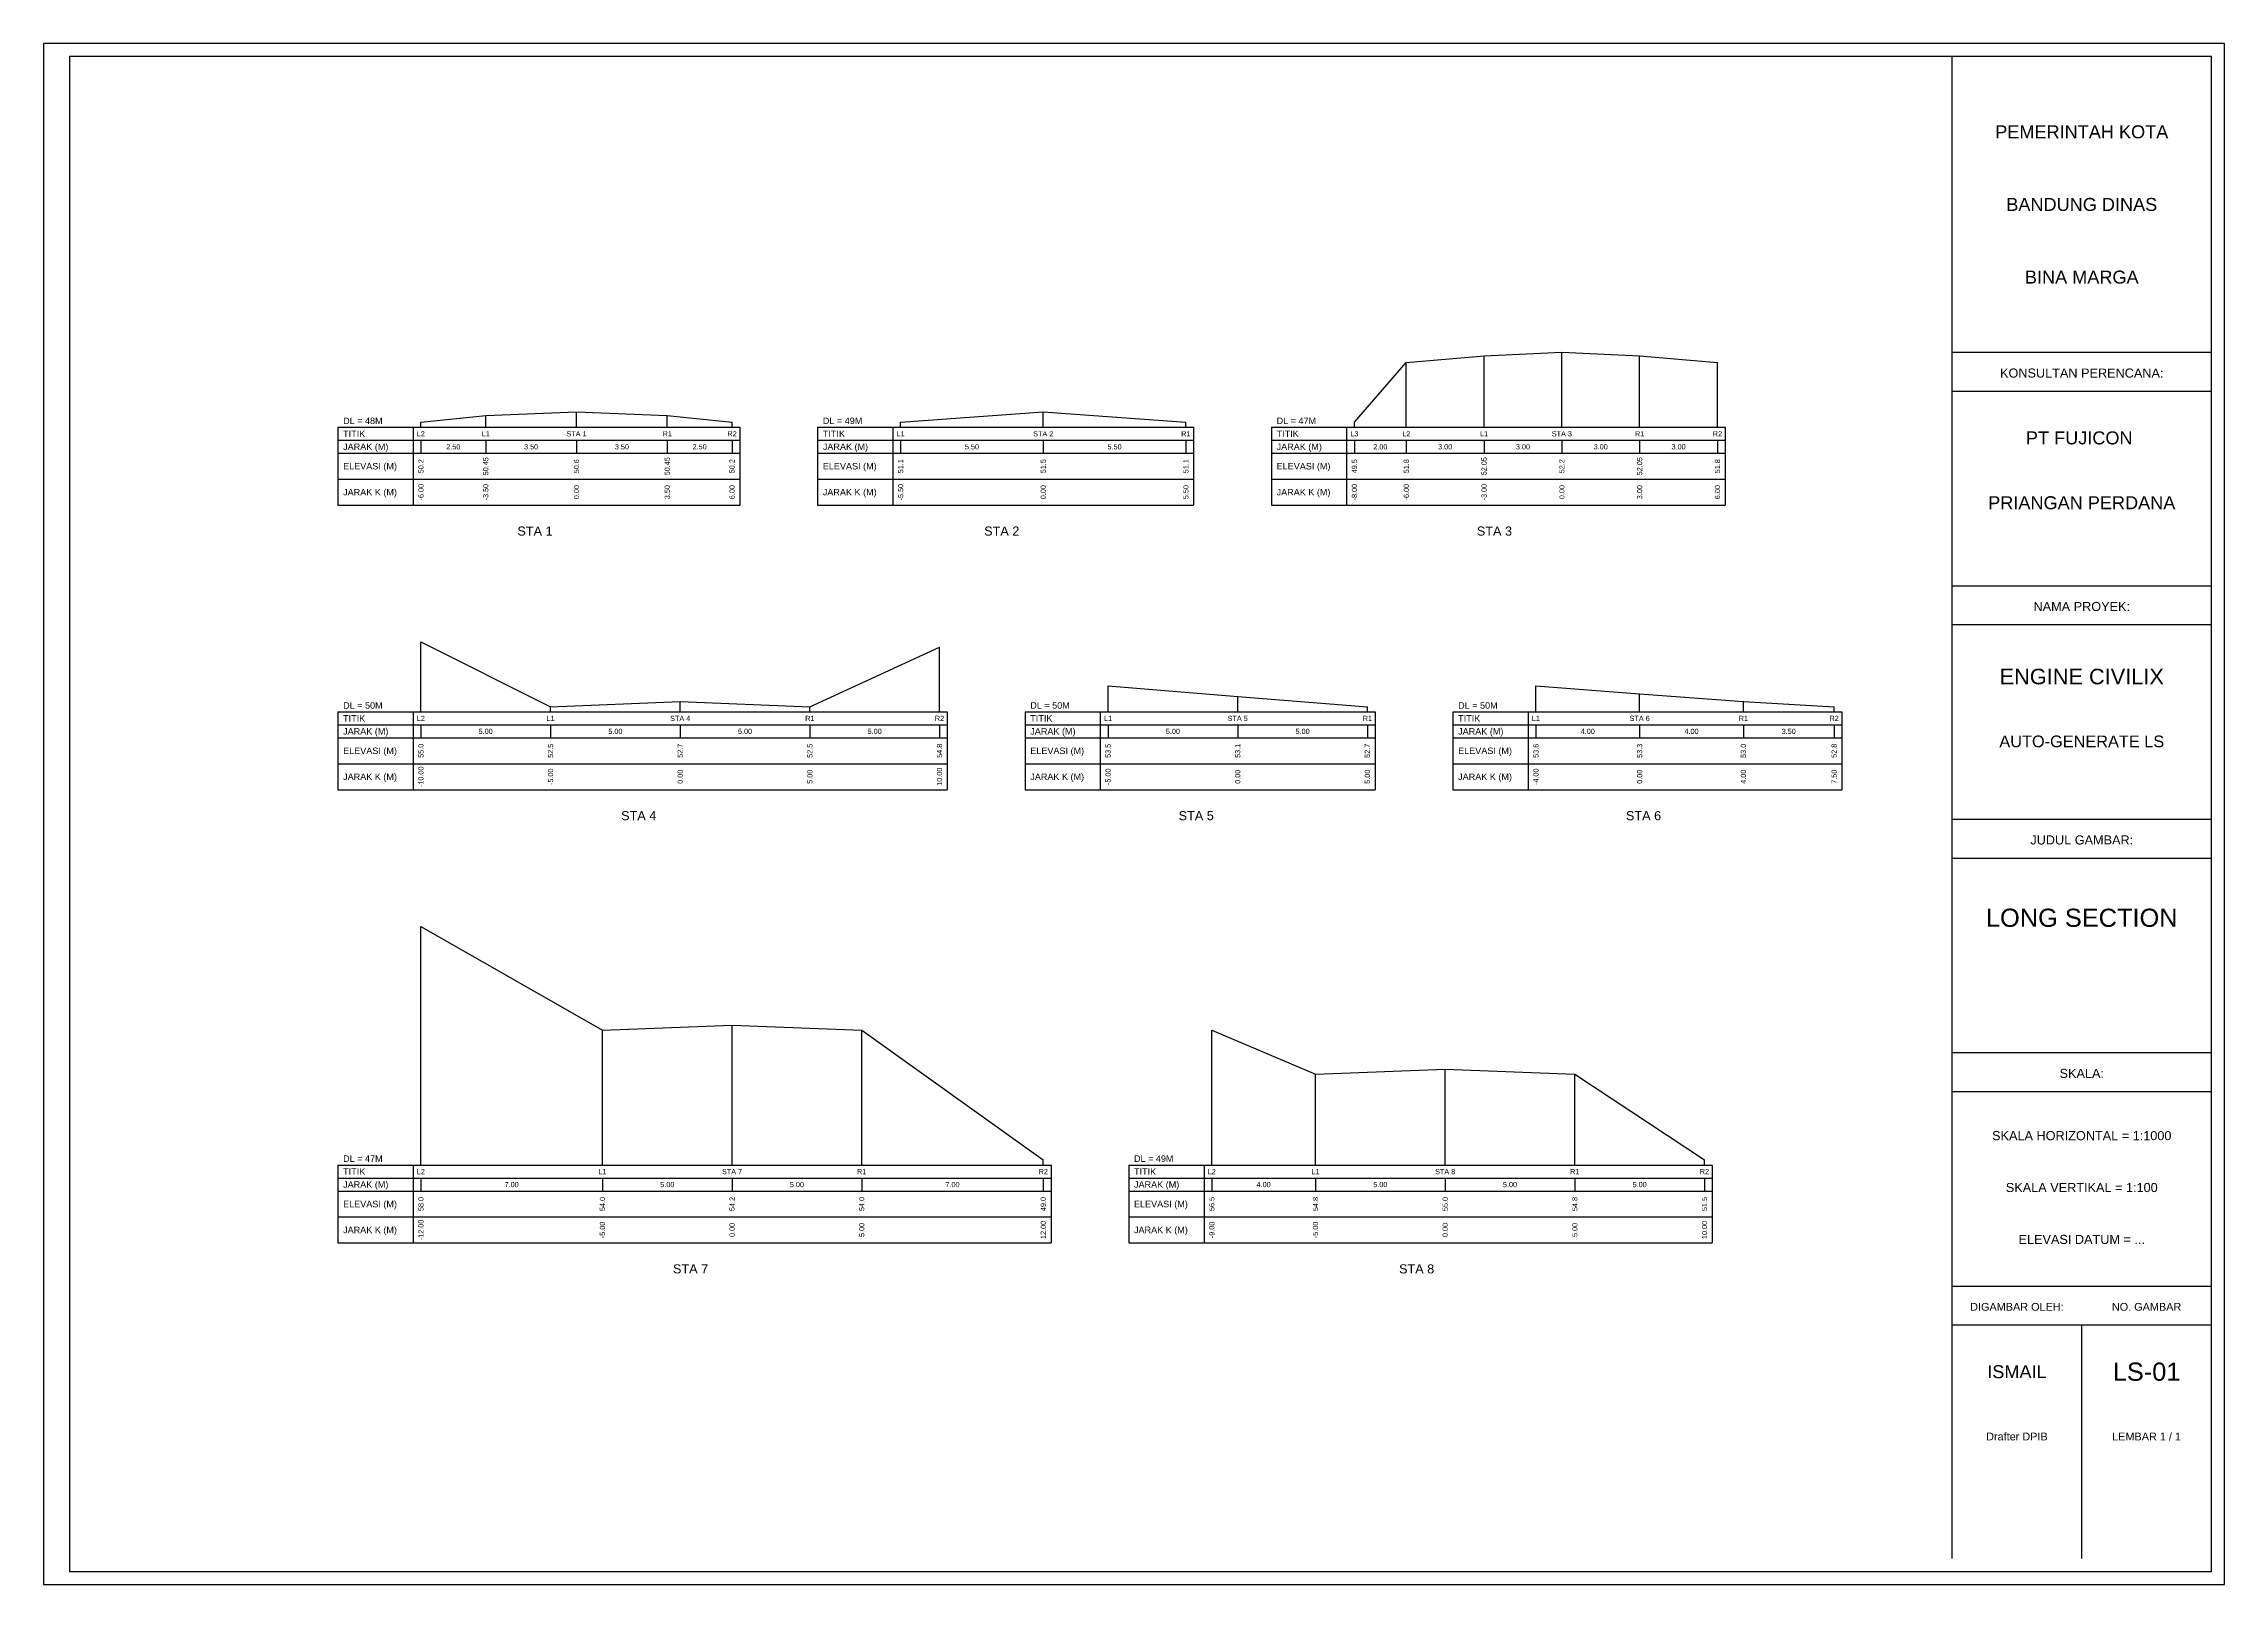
# Model space of a CAD drawing. Header units: metres. Extents: x -220 to 620, y -97 to 497.
import ezdxf
from ezdxf.enums import TextEntityAlignment as Align

# ---------------------------------------------------------------- set-up
doc = ezdxf.new("R2010")
doc.units = ezdxf.units.M
for name, color, linetype in [('GARIS_ELEV', 6, 'Continuous'), ('GARIS_TABLE', 3, 'Continuous'), ('KOP_KERTAS', 8, 'Continuous'), ('TEXT', 7, 'Continuous')]:
    doc.layers.add(name, color=color, linetype=linetype)
doc.styles.add('ARIAL', font='arial.ttf')

# ---------------------------------------------------------------- blocks, each defined once
blk = doc.blocks.new('DATA_SURVEY_1', base_point=(0, -42.72))
at = {"layer": 'GARIS_ELEV'}
for p, q in [((32, 2), (57, 4.5)), ((32, 0), (32, 2)), ((57, 4.5), (92, 6)), ((57, 0), (57, 4.5)), ((92, 0), (92, 6)), ((92, 6), (127, 4.5)), ((127, 0), (127, 4.5)), ((127, 4.5), (152, 2)), ((152, 0), (152, 2))]:
    blk.add_line(p, q, dxfattribs=at)
at = {"layer": 'GARIS_TABLE'}
for p, q in [((0, 0), (32, 0)), ((0, 0), (0, -30)), ((29, 0), (29, -30)), ((32, 0), (57, 0)), ((57, 0), (92, 0)), ((92, 0), (127, 0)), ((127, 0), (152, 0)), ((152, 0), (155, 0)), ((155, 0), (155, -30)), ((0, -5), (32, -5)), ((32, -5), (32, -10)), ((32, -5), (57, -5)), ((57, -5), (57, -10)), ((57, -5), (92, -5)), ((92, -5), (92, -10)), ((92, -5), (127, -5)), ((127, -5), (127, -10)), ((127, -5), (152, -5)), ((152, -5), (155, -5)), ((152, -5), (152, -10)), ((0, -10), (32, -10)), ((32, -10), (57, -10)), ((57, -10), (92, -10)), ((92, -10), (127, -10)), ((127, -10), (152, -10)), ((152, -10), (155, -10)), ((0, -20), (32, -20)), ((32, -20), (57, -20)), ((57, -20), (92, -20)), ((92, -20), (127, -20)), ((127, -20), (152, -20)), ((152, -20), (155, -20)), ((0, -30), (32, -30)), ((32, -30), (57, -30)), ((57, -30), (92, -30)), ((92, -30), (127, -30)), ((127, -30), (152, -30)), ((152, -30), (155, -30))]:
    blk.add_line(p, q, dxfattribs=at)
at = {"layer": 'TEXT', "style": 'ARIAL'}
for s, p in [('DL = 48M', (2, 2.5)), ('JARAK (M)', (2, -7.5)), ('TITIK', (2, -2.5)), ('ELEVASI (M)', (2, -15)), ('JARAK K (M)', (2, -25))]:
    blk.add_text(s, height=2.5, dxfattribs=at).set_placement(p, align=Align.MIDDLE_LEFT)
for s, p in [('L2', (32, -2.5)), ('L1', (57, -2.5)), ('STA 1', (92, -2.5)), ('R1', (127, -2.5)), ('R2', (152, -2.5))]:
    blk.add_text(s, height=2, dxfattribs=at).set_placement(p, align=Align.MIDDLE_CENTER)
at = {"layer": 'TEXT', "color": 4, "style": 'ARIAL'}
for s, p in [('2.50', (44.5, -7.5)), ('3.50', (74.5, -7.5)), ('3.50', (109.5, -7.5)), ('2.50', (139.5, -7.5))]:
    blk.add_text(s, height=2, dxfattribs=at).set_placement(p, align=Align.MIDDLE_CENTER)
for s, p in [('50.2', (32, -15)), ('50.45', (57, -15)), ('50.6', (92, -15)), ('50.45', (127, -15)), ('50.2', (152, -15)), ('-6.00', (32, -25)), ('-3.50', (57, -25)), ('0.00', (92, -25)), ('3.50', (127, -25)), ('6.00', (152, -25))]:
    blk.add_text(s, height=2, rotation=90, dxfattribs=at).set_placement(p, align=Align.MIDDLE_CENTER)
at = {"layer": 'TEXT', "lineweight": 0, "style": 'ARIAL'}
blk.add_text('STA 1', height=3.5, dxfattribs=at).set_placement((76, -40), align=Align.MIDDLE_CENTER)
blk = doc.blocks.new('DATA_SURVEY_2', base_point=(0, -42.72))
at = {"layer": 'GARIS_ELEV'}
for p, q in [((32, 2), (87, 6)), ((32, 0), (32, 2)), ((87, 0), (87, 6)), ((87, 6), (142, 2)), ((142, 0), (142, 2))]:
    blk.add_line(p, q, dxfattribs=at)
at = {"layer": 'GARIS_TABLE'}
for p, q in [((0, 0), (32, 0)), ((0, 0), (0, -30)), ((29, 0), (29, -30)), ((32, 0), (87, 0)), ((87, 0), (142, 0)), ((142, 0), (145, 0)), ((145, 0), (145, -30)), ((0, -5), (32, -5)), ((32, -5), (32, -10)), ((32, -5), (87, -5)), ((87, -5), (87, -10)), ((87, -5), (142, -5)), ((142, -5), (145, -5)), ((142, -5), (142, -10)), ((0, -10), (32, -10)), ((32, -10), (87, -10)), ((87, -10), (142, -10)), ((142, -10), (145, -10)), ((0, -20), (32, -20)), ((32, -20), (87, -20)), ((87, -20), (142, -20)), ((142, -20), (145, -20)), ((0, -30), (32, -30)), ((32, -30), (87, -30)), ((87, -30), (142, -30)), ((142, -30), (145, -30))]:
    blk.add_line(p, q, dxfattribs=at)
at = {"layer": 'TEXT', "style": 'ARIAL'}
for s, p in [('DL = 49M', (2, 2.5)), ('JARAK (M)', (2, -7.5)), ('TITIK', (2, -2.5)), ('ELEVASI (M)', (2, -15)), ('JARAK K (M)', (2, -25))]:
    blk.add_text(s, height=2.5, dxfattribs=at).set_placement(p, align=Align.MIDDLE_LEFT)
for s, p in [('L1', (32, -2.5)), ('STA 2', (87, -2.5)), ('R1', (142, -2.5))]:
    blk.add_text(s, height=2, dxfattribs=at).set_placement(p, align=Align.MIDDLE_CENTER)
at = {"layer": 'TEXT', "color": 4, "style": 'ARIAL'}
for p in [(59.5, -7.5), (114.5, -7.5)]:
    blk.add_text('5.50', height=2, dxfattribs=at).set_placement(p, align=Align.MIDDLE_CENTER)
for s, p in [('51.1', (32, -15)), ('51.5', (87, -15)), ('51.1', (142, -15)), ('-5.50', (32, -25)), ('0.00', (87, -25)), ('5.50', (142, -25))]:
    blk.add_text(s, height=2, rotation=90, dxfattribs=at).set_placement(p, align=Align.MIDDLE_CENTER)
at = {"layer": 'TEXT', "lineweight": 0, "style": 'ARIAL'}
blk.add_text('STA 2', height=3.5, dxfattribs=at).set_placement((71, -40), align=Align.MIDDLE_CENTER)
blk = doc.blocks.new('DATA_SURVEY_3', base_point=(0, -42.72))
at = {"layer": 'GARIS_ELEV'}
for p, q in [((52, 25), (82, 27.5)), ((82, 27.5), (112, 29)), ((82, 0), (82, 27.5)), ((112, 0), (112, 29)), ((112, 29), (142, 27.5)), ((142, 0), (142, 27.5)), ((142, 27.5), (172, 25)), ((32, 2), (52, 25)), ((52, 0), (52, 25)), ((172, 0), (172, 25)), ((32, 0), (32, 2))]:
    blk.add_line(p, q, dxfattribs=at)
at = {"layer": 'GARIS_TABLE'}
for p, q in [((0, 0), (32, 0)), ((0, 0), (0, -30)), ((29, 0), (29, -30)), ((32, 0), (52, 0)), ((52, 0), (82, 0)), ((82, 0), (112, 0)), ((112, 0), (142, 0)), ((142, 0), (172, 0)), ((172, 0), (175, 0)), ((175, 0), (175, -30)), ((0, -5), (32, -5)), ((32, -5), (32, -10)), ((32, -5), (52, -5)), ((52, -5), (52, -10)), ((52, -5), (82, -5)), ((82, -5), (82, -10)), ((82, -5), (112, -5)), ((112, -5), (112, -10)), ((112, -5), (142, -5)), ((142, -5), (142, -10)), ((142, -5), (172, -5)), ((172, -5), (175, -5)), ((172, -5), (172, -10)), ((0, -10), (32, -10)), ((32, -10), (52, -10)), ((52, -10), (82, -10)), ((82, -10), (112, -10)), ((112, -10), (142, -10)), ((142, -10), (172, -10)), ((172, -10), (175, -10)), ((0, -20), (32, -20)), ((32, -20), (52, -20)), ((52, -20), (82, -20)), ((82, -20), (112, -20)), ((112, -20), (142, -20)), ((142, -20), (172, -20)), ((172, -20), (175, -20)), ((0, -30), (32, -30)), ((32, -30), (52, -30)), ((52, -30), (82, -30)), ((82, -30), (112, -30)), ((112, -30), (142, -30)), ((142, -30), (172, -30)), ((172, -30), (175, -30))]:
    blk.add_line(p, q, dxfattribs=at)
at = {"layer": 'TEXT', "style": 'ARIAL'}
for s, p in [('DL = 47M', (2, 2.5)), ('JARAK (M)', (2, -7.5)), ('TITIK', (2, -2.5)), ('ELEVASI (M)', (2, -15)), ('JARAK K (M)', (2, -25))]:
    blk.add_text(s, height=2.5, dxfattribs=at).set_placement(p, align=Align.MIDDLE_LEFT)
for s, p in [('L3', (32, -2.5)), ('L2', (52, -2.5)), ('L1', (82, -2.5)), ('STA 3', (112, -2.5)), ('R1', (142, -2.5)), ('R2', (172, -2.5))]:
    blk.add_text(s, height=2, dxfattribs=at).set_placement(p, align=Align.MIDDLE_CENTER)
at = {"layer": 'TEXT', "color": 4, "style": 'ARIAL'}
for s, p in [('2.00', (42, -7.5)), ('3.00', (67, -7.5)), ('3.00', (97, -7.5)), ('3.00', (127, -7.5)), ('3.00', (157, -7.5))]:
    blk.add_text(s, height=2, dxfattribs=at).set_placement(p, align=Align.MIDDLE_CENTER)
for s, p in [('49.5', (32, -15)), ('51.8', (52, -15)), ('52.05', (82, -15)), ('52.2', (112, -15)), ('52.05', (142, -15)), ('51.8', (172, -15)), ('-8.00', (32, -25)), ('-6.00', (52, -25)), ('-3.00', (82, -25)), ('0.00', (112, -25)), ('3.00', (142, -25)), ('6.00', (172, -25))]:
    blk.add_text(s, height=2, rotation=90, dxfattribs=at).set_placement(p, align=Align.MIDDLE_CENTER)
at = {"layer": 'TEXT', "lineweight": 0, "style": 'ARIAL'}
blk.add_text('STA 3', height=3.5, dxfattribs=at).set_placement((86, -40), align=Align.MIDDLE_CENTER)
blk = doc.blocks.new('horizontal_1', base_point=(30, 0))
for name, p in [('DATA_SURVEY_3', (390, 0)), ('DATA_SURVEY_1', (30, 0)), ('DATA_SURVEY_2', (215, 0))]:
    blk.add_blockref(name, p)
blk = doc.blocks.new('DATA_SURVEY_4', base_point=(0, -42.72))
at = {"layer": 'GARIS_ELEV'}
for p, q in [((32, 0), (32, 27)), ((32, 27), (82, 2)), ((182, 2), (232, 25)), ((232, 0), (232, 25)), ((82, 2), (132, 4)), ((82, 0), (82, 2)), ((132, 0), (132, 4)), ((132, 4), (182, 2)), ((182, 0), (182, 2))]:
    blk.add_line(p, q, dxfattribs=at)
at = {"layer": 'GARIS_TABLE'}
for p, q in [((0, 0), (32, 0)), ((0, 0), (0, -30)), ((29, 0), (29, -30)), ((32, 0), (82, 0)), ((82, 0), (132, 0)), ((132, 0), (182, 0)), ((182, 0), (232, 0)), ((232, 0), (235, 0)), ((235, 0), (235, -30)), ((0, -5), (32, -5)), ((32, -5), (32, -10)), ((32, -5), (82, -5)), ((82, -5), (82, -10)), ((82, -5), (132, -5)), ((132, -5), (132, -10)), ((132, -5), (182, -5)), ((182, -5), (182, -10)), ((182, -5), (232, -5)), ((232, -5), (235, -5)), ((232, -5), (232, -10)), ((0, -10), (32, -10)), ((32, -10), (82, -10)), ((82, -10), (132, -10)), ((132, -10), (182, -10)), ((182, -10), (232, -10)), ((232, -10), (235, -10)), ((0, -20), (32, -20)), ((32, -20), (82, -20)), ((82, -20), (132, -20)), ((132, -20), (182, -20)), ((182, -20), (232, -20)), ((232, -20), (235, -20)), ((0, -30), (32, -30)), ((32, -30), (82, -30)), ((82, -30), (132, -30)), ((132, -30), (182, -30)), ((182, -30), (232, -30)), ((232, -30), (235, -30))]:
    blk.add_line(p, q, dxfattribs=at)
at = {"layer": 'TEXT', "style": 'ARIAL'}
for s, p in [('DL = 50M', (2, 2.5)), ('JARAK (M)', (2, -7.5)), ('TITIK', (2, -2.5)), ('ELEVASI (M)', (2, -15)), ('JARAK K (M)', (2, -25))]:
    blk.add_text(s, height=2.5, dxfattribs=at).set_placement(p, align=Align.MIDDLE_LEFT)
for s, p in [('L2', (32, -2.5)), ('L1', (82, -2.5)), ('STA 4', (132, -2.5)), ('R1', (182, -2.5)), ('R2', (232, -2.5))]:
    blk.add_text(s, height=2, dxfattribs=at).set_placement(p, align=Align.MIDDLE_CENTER)
at = {"layer": 'TEXT', "color": 4, "style": 'ARIAL'}
for p in [(57, -7.5), (107, -7.5), (157, -7.5), (207, -7.5)]:
    blk.add_text('5.00', height=2, dxfattribs=at).set_placement(p, align=Align.MIDDLE_CENTER)
for s, p in [('55.0', (32, -15)), ('52.5', (82, -15)), ('52.7', (132, -15)), ('52.5', (182, -15)), ('54.8', (232, -15)), ('-10.00', (32, -25)), ('-5.00', (82, -25)), ('0.00', (132, -25)), ('5.00', (182, -25)), ('10.00', (232, -25))]:
    blk.add_text(s, height=2, rotation=90, dxfattribs=at).set_placement(p, align=Align.MIDDLE_CENTER)
at = {"layer": 'TEXT', "lineweight": 0, "style": 'ARIAL'}
blk.add_text('STA 4', height=3.5, dxfattribs=at).set_placement((116, -40), align=Align.MIDDLE_CENTER)
blk = doc.blocks.new('DATA_SURVEY_5', base_point=(0, -42.72))
at = {"layer": 'GARIS_ELEV'}
for p, q in [((32, 0), (32, 10)), ((32, 10), (82, 6)), ((82, 0), (82, 6)), ((82, 6), (132, 2)), ((132, 0), (132, 2))]:
    blk.add_line(p, q, dxfattribs=at)
at = {"layer": 'GARIS_TABLE'}
for p, q in [((0, 0), (32, 0)), ((0, 0), (0, -30)), ((29, 0), (29, -30)), ((32, 0), (82, 0)), ((82, 0), (132, 0)), ((132, 0), (135, 0)), ((135, 0), (135, -30)), ((0, -5), (32, -5)), ((32, -5), (32, -10)), ((32, -5), (82, -5)), ((82, -5), (82, -10)), ((82, -5), (132, -5)), ((132, -5), (135, -5)), ((132, -5), (132, -10)), ((0, -10), (32, -10)), ((32, -10), (82, -10)), ((82, -10), (132, -10)), ((132, -10), (135, -10)), ((0, -20), (32, -20)), ((32, -20), (82, -20)), ((82, -20), (132, -20)), ((132, -20), (135, -20)), ((0, -30), (32, -30)), ((32, -30), (82, -30)), ((82, -30), (132, -30)), ((132, -30), (135, -30))]:
    blk.add_line(p, q, dxfattribs=at)
at = {"layer": 'TEXT', "style": 'ARIAL'}
for s, p in [('DL = 50M', (2, 2.5)), ('JARAK (M)', (2, -7.5)), ('TITIK', (2, -2.5)), ('ELEVASI (M)', (2, -15)), ('JARAK K (M)', (2, -25))]:
    blk.add_text(s, height=2.5, dxfattribs=at).set_placement(p, align=Align.MIDDLE_LEFT)
for s, p in [('L1', (32, -2.5)), ('STA 5', (82, -2.5)), ('R1', (132, -2.5))]:
    blk.add_text(s, height=2, dxfattribs=at).set_placement(p, align=Align.MIDDLE_CENTER)
at = {"layer": 'TEXT', "color": 4, "style": 'ARIAL'}
for p in [(57, -7.5), (107, -7.5)]:
    blk.add_text('5.00', height=2, dxfattribs=at).set_placement(p, align=Align.MIDDLE_CENTER)
for s, p in [('53.5', (32, -15)), ('53.1', (82, -15)), ('52.7', (132, -15)), ('-5.00', (32, -25)), ('0.00', (82, -25)), ('5.00', (132, -25))]:
    blk.add_text(s, height=2, rotation=90, dxfattribs=at).set_placement(p, align=Align.MIDDLE_CENTER)
at = {"layer": 'TEXT', "lineweight": 0, "style": 'ARIAL'}
blk.add_text('STA 5', height=3.5, dxfattribs=at).set_placement((66, -40), align=Align.MIDDLE_CENTER)
blk = doc.blocks.new('DATA_SURVEY_6', base_point=(0, -42.72))
at = {"layer": 'GARIS_ELEV'}
for p, q in [((32, 0), (32, 10)), ((32, 10), (72, 7)), ((72, 0), (72, 7)), ((72, 7), (112, 4)), ((112, 0), (112, 4)), ((112, 4), (147, 2)), ((147, 0), (147, 2))]:
    blk.add_line(p, q, dxfattribs=at)
at = {"layer": 'GARIS_TABLE'}
for p, q in [((0, 0), (32, 0)), ((0, 0), (0, -30)), ((29, 0), (29, -30)), ((32, 0), (72, 0)), ((72, 0), (112, 0)), ((112, 0), (147, 0)), ((147, 0), (150, 0)), ((150, 0), (150, -30)), ((0, -5), (32, -5)), ((32, -5), (32, -10)), ((32, -5), (72, -5)), ((72, -5), (72, -10)), ((72, -5), (112, -5)), ((112, -5), (112, -10)), ((112, -5), (147, -5)), ((147, -5), (150, -5)), ((147, -5), (147, -10)), ((0, -10), (32, -10)), ((32, -10), (72, -10)), ((72, -10), (112, -10)), ((112, -10), (147, -10)), ((147, -10), (150, -10)), ((0, -20), (32, -20)), ((32, -20), (72, -20)), ((72, -20), (112, -20)), ((112, -20), (147, -20)), ((147, -20), (150, -20)), ((0, -30), (32, -30)), ((32, -30), (72, -30)), ((72, -30), (112, -30)), ((112, -30), (147, -30)), ((147, -30), (150, -30))]:
    blk.add_line(p, q, dxfattribs=at)
at = {"layer": 'TEXT', "style": 'ARIAL'}
for s, p in [('DL = 50M', (2, 2.5)), ('JARAK (M)', (2, -7.5)), ('TITIK', (2, -2.5)), ('ELEVASI (M)', (2, -15)), ('JARAK K (M)', (2, -25))]:
    blk.add_text(s, height=2.5, dxfattribs=at).set_placement(p, align=Align.MIDDLE_LEFT)
for s, p in [('L1', (32, -2.5)), ('STA 6', (72, -2.5)), ('R1', (112, -2.5)), ('R2', (147, -2.5))]:
    blk.add_text(s, height=2, dxfattribs=at).set_placement(p, align=Align.MIDDLE_CENTER)
at = {"layer": 'TEXT', "color": 4, "style": 'ARIAL'}
for s, p in [('4.00', (52, -7.5)), ('4.00', (92, -7.5)), ('3.50', (129.5, -7.5))]:
    blk.add_text(s, height=2, dxfattribs=at).set_placement(p, align=Align.MIDDLE_CENTER)
for s, p in [('53.6', (32, -15)), ('53.3', (72, -15)), ('53.0', (112, -15)), ('52.8', (147, -15)), ('-4.00', (32, -25)), ('0.00', (72, -25)), ('4.00', (112, -25)), ('7.50', (147, -25))]:
    blk.add_text(s, height=2, rotation=90, dxfattribs=at).set_placement(p, align=Align.MIDDLE_CENTER)
at = {"layer": 'TEXT', "lineweight": 0, "style": 'ARIAL'}
blk.add_text('STA 6', height=3.5, dxfattribs=at).set_placement((73.5, -40), align=Align.MIDDLE_CENTER)
blk = doc.blocks.new('horizontal_2', base_point=(30, 0))
for name, p in [('DATA_SURVEY_4', (30, 0)), ('DATA_SURVEY_5', (295, 0)), ('DATA_SURVEY_6', (460, 0))]:
    blk.add_blockref(name, p)
blk = doc.blocks.new('DATA_SURVEY_7', base_point=(0, -42.72))
at = {"layer": 'GARIS_ELEV'}
for p, q in [((32, 0), (32, 92)), ((32, 92), (102, 52)), ((102, 52), (152, 54)), ((102, 0), (102, 52)), ((152, 0), (152, 54)), ((152, 54), (202, 52)), ((202, 0), (202, 52)), ((202, 52), (272, 2)), ((272, 0), (272, 2))]:
    blk.add_line(p, q, dxfattribs=at)
at = {"layer": 'GARIS_TABLE'}
for p, q in [((0, 0), (32, 0)), ((0, 0), (0, -30)), ((29, 0), (29, -30)), ((32, 0), (102, 0)), ((102, 0), (152, 0)), ((152, 0), (202, 0)), ((202, 0), (272, 0)), ((272, 0), (275, 0)), ((275, 0), (275, -30)), ((0, -5), (32, -5)), ((32, -5), (32, -10)), ((32, -5), (102, -5)), ((102, -5), (102, -10)), ((102, -5), (152, -5)), ((152, -5), (152, -10)), ((152, -5), (202, -5)), ((202, -5), (202, -10)), ((202, -5), (272, -5)), ((272, -5), (275, -5)), ((272, -5), (272, -10)), ((0, -10), (32, -10)), ((32, -10), (102, -10)), ((102, -10), (152, -10)), ((152, -10), (202, -10)), ((202, -10), (272, -10)), ((272, -10), (275, -10)), ((0, -20), (32, -20)), ((32, -20), (102, -20)), ((102, -20), (152, -20)), ((152, -20), (202, -20)), ((202, -20), (272, -20)), ((272, -20), (275, -20)), ((0, -30), (32, -30)), ((32, -30), (102, -30)), ((102, -30), (152, -30)), ((152, -30), (202, -30)), ((202, -30), (272, -30)), ((272, -30), (275, -30))]:
    blk.add_line(p, q, dxfattribs=at)
at = {"layer": 'TEXT', "style": 'ARIAL'}
for s, p in [('DL = 47M', (2, 2.5)), ('JARAK (M)', (2, -7.5)), ('TITIK', (2, -2.5)), ('ELEVASI (M)', (2, -15)), ('JARAK K (M)', (2, -25))]:
    blk.add_text(s, height=2.5, dxfattribs=at).set_placement(p, align=Align.MIDDLE_LEFT)
for s, p in [('L2', (32, -2.5)), ('L1', (102, -2.5)), ('STA 7', (152, -2.5)), ('R1', (202, -2.5)), ('R2', (272, -2.5))]:
    blk.add_text(s, height=2, dxfattribs=at).set_placement(p, align=Align.MIDDLE_CENTER)
at = {"layer": 'TEXT', "color": 4, "style": 'ARIAL'}
for s, p in [('7.00', (67, -7.5)), ('5.00', (127, -7.5)), ('5.00', (177, -7.5)), ('7.00', (237, -7.5))]:
    blk.add_text(s, height=2, dxfattribs=at).set_placement(p, align=Align.MIDDLE_CENTER)
for s, p in [('58.0', (32, -15)), ('54.0', (102, -15)), ('54.2', (152, -15)), ('54.0', (202, -15)), ('49.0', (272, -15)), ('-12.00', (32, -25)), ('-5.00', (102, -25)), ('0.00', (152, -25)), ('5.00', (202, -25)), ('12.00', (272, -25))]:
    blk.add_text(s, height=2, rotation=90, dxfattribs=at).set_placement(p, align=Align.MIDDLE_CENTER)
at = {"layer": 'TEXT', "lineweight": 0, "style": 'ARIAL'}
blk.add_text('STA 7', height=3.5, dxfattribs=at).set_placement((136, -40), align=Align.MIDDLE_CENTER)
blk = doc.blocks.new('DATA_SURVEY_8', base_point=(0, -42.72))
at = {"layer": 'GARIS_ELEV'}
for p, q in [((32, 0), (32, 52)), ((32, 52), (72, 35)), ((72, 35), (122, 37)), ((72, 0), (72, 35)), ((122, 0), (122, 37)), ((122, 37), (172, 35)), ((172, 0), (172, 35)), ((172, 35), (222, 2)), ((222, 0), (222, 2))]:
    blk.add_line(p, q, dxfattribs=at)
at = {"layer": 'GARIS_TABLE'}
for p, q in [((0, 0), (32, 0)), ((0, 0), (0, -30)), ((29, 0), (29, -30)), ((32, 0), (72, 0)), ((72, 0), (122, 0)), ((122, 0), (172, 0)), ((172, 0), (222, 0)), ((222, 0), (225, 0)), ((225, 0), (225, -30)), ((0, -5), (32, -5)), ((32, -5), (32, -10)), ((32, -5), (72, -5)), ((72, -5), (72, -10)), ((72, -5), (122, -5)), ((122, -5), (122, -10)), ((122, -5), (172, -5)), ((172, -5), (172, -10)), ((172, -5), (222, -5)), ((222, -5), (225, -5)), ((222, -5), (222, -10)), ((0, -10), (32, -10)), ((32, -10), (72, -10)), ((72, -10), (122, -10)), ((122, -10), (172, -10)), ((172, -10), (222, -10)), ((222, -10), (225, -10)), ((0, -20), (32, -20)), ((32, -20), (72, -20)), ((72, -20), (122, -20)), ((122, -20), (172, -20)), ((172, -20), (222, -20)), ((222, -20), (225, -20)), ((0, -30), (32, -30)), ((32, -30), (72, -30)), ((72, -30), (122, -30)), ((122, -30), (172, -30)), ((172, -30), (222, -30)), ((222, -30), (225, -30))]:
    blk.add_line(p, q, dxfattribs=at)
at = {"layer": 'TEXT', "style": 'ARIAL'}
for s, p in [('DL = 49M', (2, 2.5)), ('JARAK (M)', (2, -7.5)), ('TITIK', (2, -2.5)), ('ELEVASI (M)', (2, -15)), ('JARAK K (M)', (2, -25))]:
    blk.add_text(s, height=2.5, dxfattribs=at).set_placement(p, align=Align.MIDDLE_LEFT)
for s, p in [('L2', (32, -2.5)), ('L1', (72, -2.5)), ('STA 8', (122, -2.5)), ('R1', (172, -2.5)), ('R2', (222, -2.5))]:
    blk.add_text(s, height=2, dxfattribs=at).set_placement(p, align=Align.MIDDLE_CENTER)
at = {"layer": 'TEXT', "color": 4, "style": 'ARIAL'}
for s, p in [('4.00', (52, -7.5)), ('5.00', (97, -7.5)), ('5.00', (147, -7.5)), ('5.00', (197, -7.5))]:
    blk.add_text(s, height=2, dxfattribs=at).set_placement(p, align=Align.MIDDLE_CENTER)
for s, p in [('56.5', (32, -15)), ('54.8', (72, -15)), ('55.0', (122, -15)), ('54.8', (172, -15)), ('51.5', (222, -15)), ('-9.00', (32, -25)), ('-5.00', (72, -25)), ('0.00', (122, -25)), ('5.00', (172, -25)), ('10.00', (222, -25))]:
    blk.add_text(s, height=2, rotation=90, dxfattribs=at).set_placement(p, align=Align.MIDDLE_CENTER)
at = {"layer": 'TEXT', "lineweight": 0, "style": 'ARIAL'}
blk.add_text('STA 8', height=3.5, dxfattribs=at).set_placement((111, -40), align=Align.MIDDLE_CENTER)
blk = doc.blocks.new('horizontal_3', base_point=(30, 0))
for name, p in [('DATA_SURVEY_7', (30, 0)), ('DATA_SURVEY_8', (335, 0))]:
    blk.add_blockref(name, p)
blk = doc.blocks.new('keseluruhan data1', base_point=(346, -106.36))
for name, p in [('horizontal_1', (56, 0)), ('horizontal_2', (56, -109.72)), ('horizontal_3', (56, -284.44))]:
    blk.add_blockref(name, p)
blk = doc.blocks.new('A1', base_point=(420.5, 297))
at = {"layer": 'KOP_KERTAS'}
for p, q in [((736, 10), (736, 589)), ((736, 475), (836, 475)), ((736, 460), (836, 460)), ((736, 385), (836, 385)), ((736, 370), (836, 370)), ((736, 295), (836, 295)), ((736, 280), (836, 280)), ((736, 205), (836, 205)), ((736, 190), (836, 190)), ((736, 115), (836, 115)), ((736, 100), (836, 100)), ((786, 10), (786, 100))]:
    blk.add_line(p, q, dxfattribs=at)
for points in [[(0, 0), (841, 0), (841, 594), (0, 594)], [(10, 5), (836, 5), (836, 589), (10, 589)]]:
    blk.add_lwpolyline(points, close=True, dxfattribs=at)
at = {"layer": 'TEKS_KOP', "style": 'ARIAL'}
for s, height, p in [('PEMERINTAH KOTA', 5, (786, 560)), ('BANDUNG DINAS', 5, (786, 532)), ('BINA MARGA', 5, (786, 504)), ('KONSULTAN PERENCANA:', 3.5, (786, 467)), ('PT FUJICON ', 5, (786, 442)), ('PRIANGAN PERDANA', 5, (786, 417)), ('NAMA PROYEK:', 3.5, (786, 377)), ('ENGINE CIVILIX', 6, (786, 350)), ('AUTO-GENERATE LS', 4.5, (786, 325)), ('JUDUL GAMBAR:', 3.5, (786, 287)), ('LONG SECTION', 7, (786, 257)), ('SKALA:', 3.5, (786, 197)), ('SKALA HORIZONTAL = 1:1000', 3.5, (786, 173)), ('SKALA VERTIKAL = 1:100', 3.5, (786, 153)), ('ELEVASI DATUM = ...', 3.5, (786, 133)), ('DIGAMBAR OLEH:', 3, (761, 107)), ('NO. GAMBAR', 3, (811, 107)), ('ISMAIL', 5, (761, 82)), ('LS-01', 7, (811, 82)), ('Drafter DPIB', 3, (761, 57)), ('LEMBAR 1 / 1', 3, (811, 57))]:
    blk.add_text(s, height=height, dxfattribs=at).set_placement(p, align=Align.MIDDLE_CENTER)
blk = doc.blocks.new('keseluruhan gambar1')
for name, p in [('A1', (200, 200)), ('keseluruhan data1', (183, 200))]:
    blk.add_blockref(name, p)

msp = doc.modelspace()

# ---------------------------------------------------------------- block references
msp.add_blockref('keseluruhan gambar1', (0, 0))

doc.saveas('drawing.dxf')
